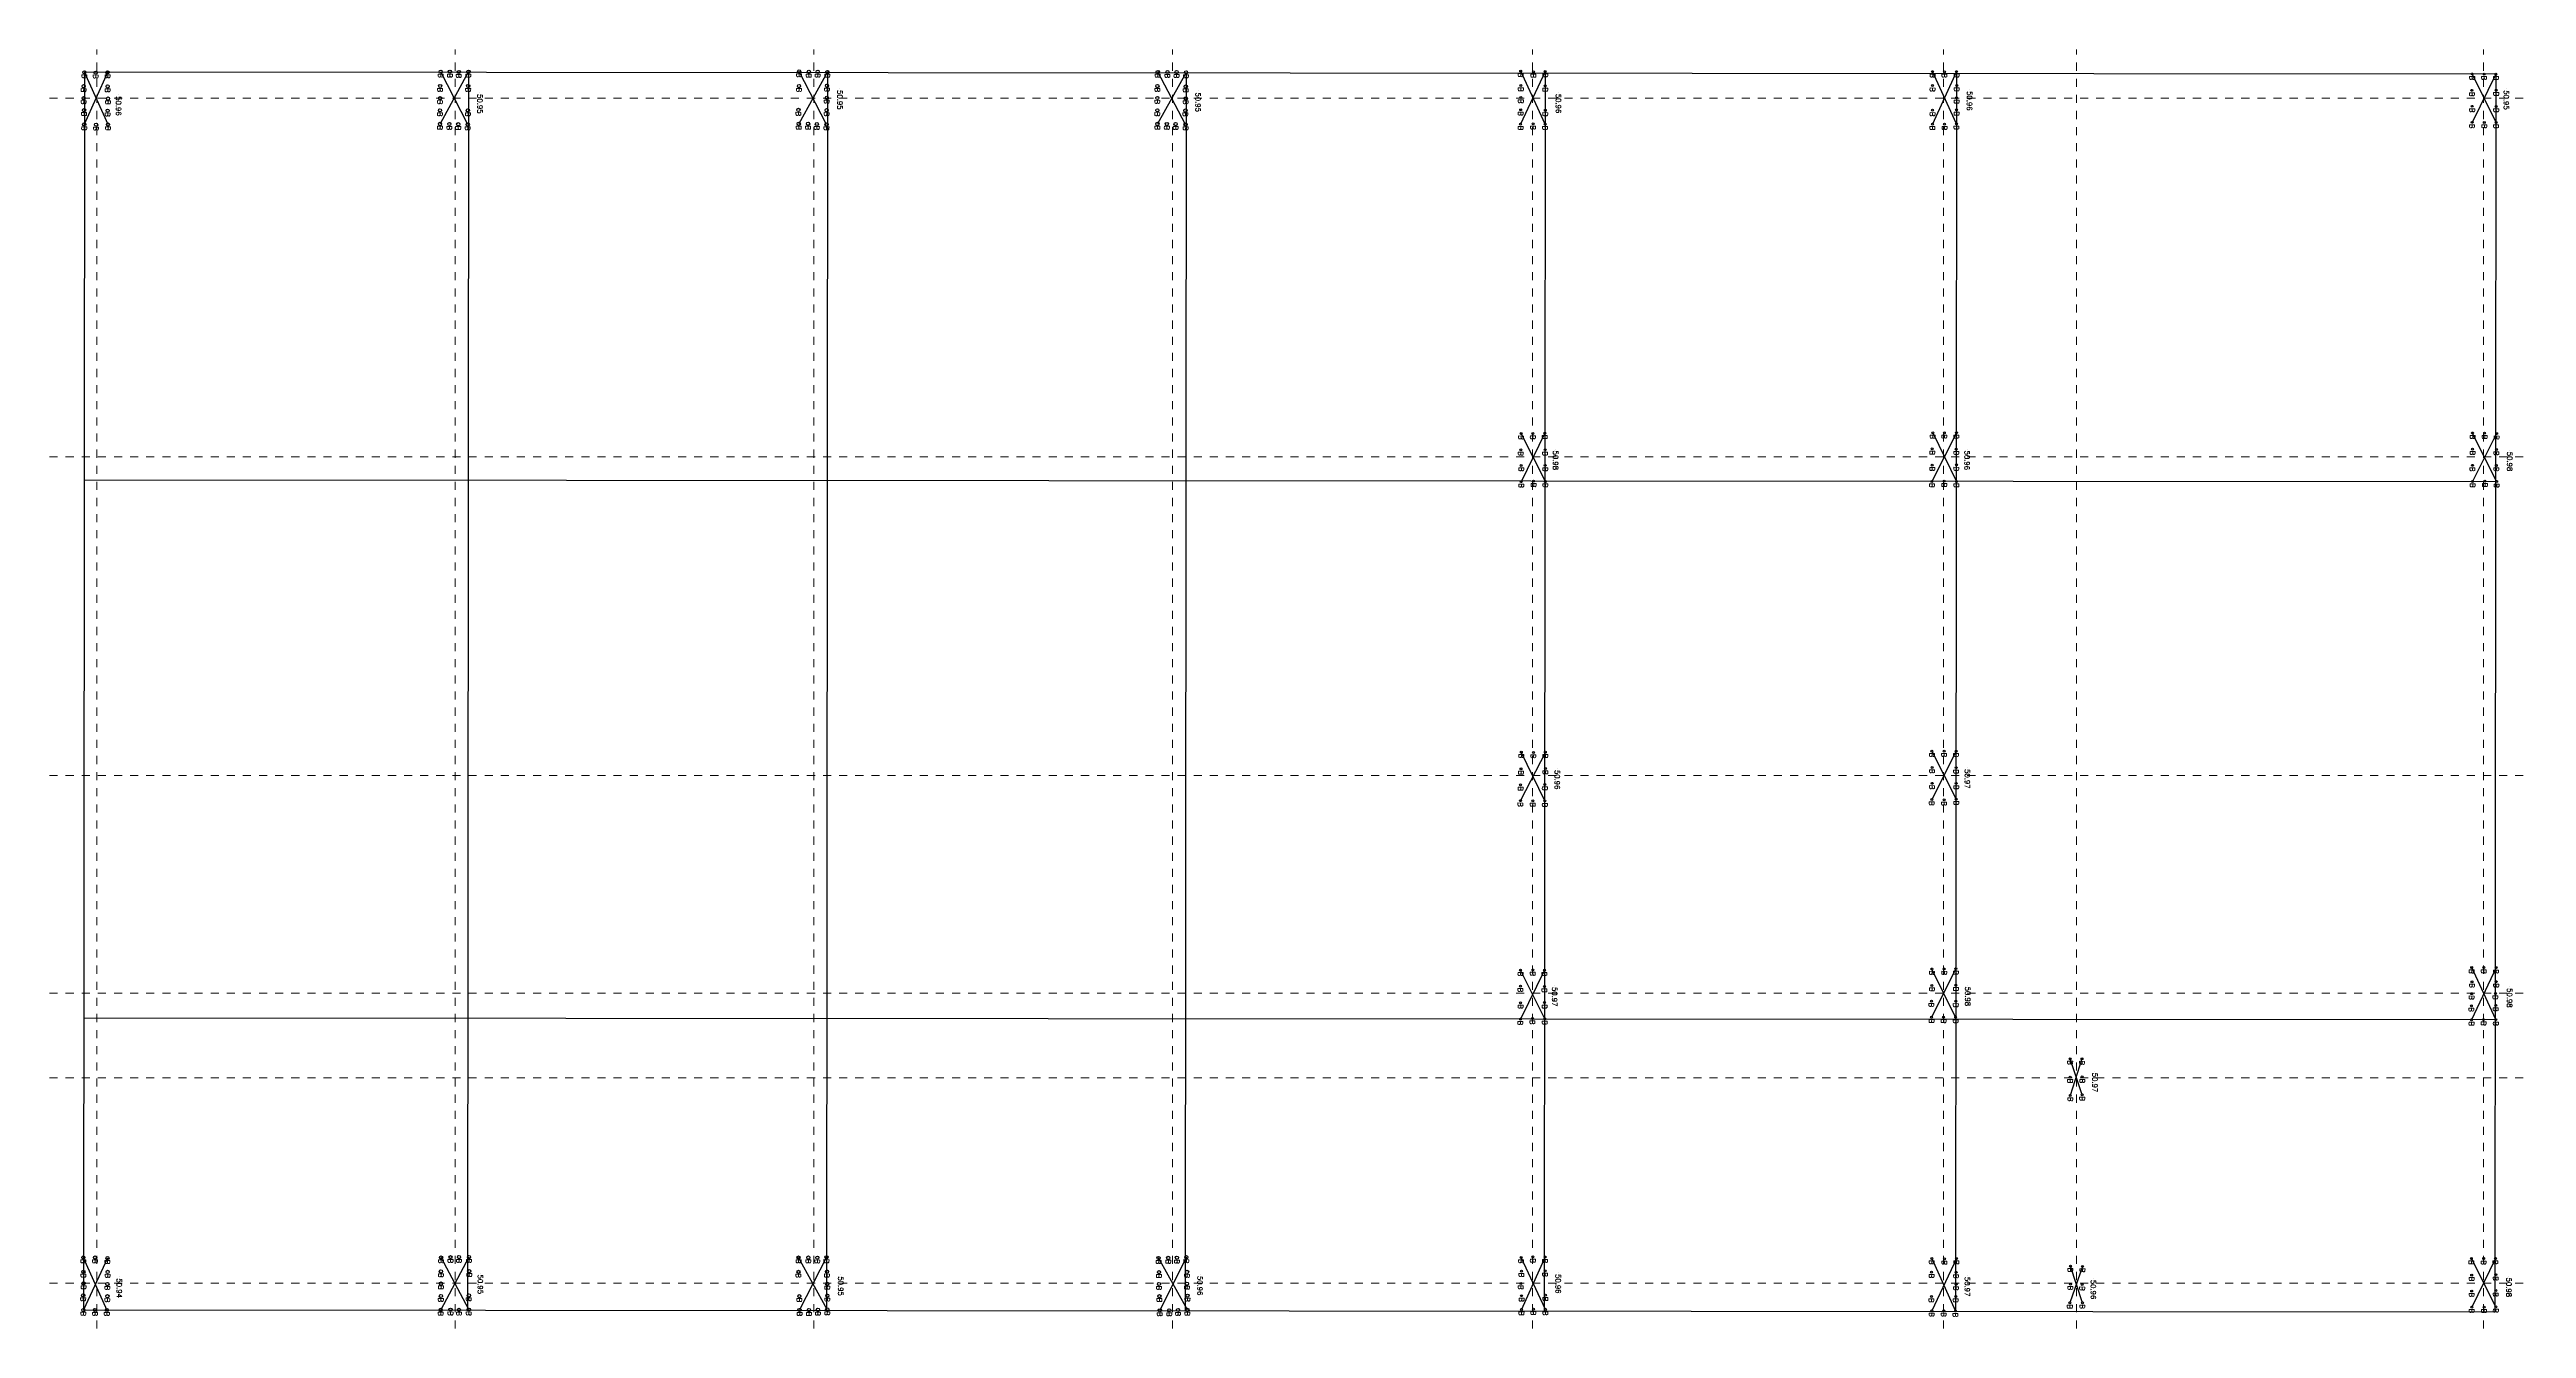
# Model space of a CAD drawing. Header units: metres. Extents: x -0.6 to 30.2, y -0.6 to 15.3.
import ezdxf

# ---------------------------------------------------------------- set-up
doc = ezdxf.new("R2010")
doc.units = ezdxf.units.M
doc.linetypes.add('XKITLINE03', pattern=[6, 3, -1, 1, -1])
for name, color, linetype in [('A', 7, 'Continuous'), ('HI', 3, 'Continuous'), ('My Draw', 6, 'Continuous'), ('V-NODE-TEXT', 11, 'Continuous')]:
    doc.layers.add(name, color=color, linetype=linetype)
doc.layers.add('S-GRID', color=1, linetype='Continuous', lineweight=0)
doc.styles.get("Standard").update_dxf_attribs({"font": 'simplex.shx'})

# ---------------------------------------------------------------- blocks, each defined once
blk = doc.blocks.new('Grid')
at = {"layer": 'S-GRID', "linetype": 'XKITLINE03', "lineweight": 0, "ltscale": 0.1}
for p, q in [((0, -56), (0, 1530.2)), ((445, -56), (445, 1530.2)), ((890, -56), (890, 1530.2)), ((1335, -56), (1335, 1530.2)), ((1782, -56), (1782, 1530.2)), ((2292, -56), (2292, 1530.2)), ((2457, -56), (2457, 1530.2)), ((2962, -56), (2962, 1530.2)), ((-58.5, 1470), (3015.4, 1470)), ((-58.5, 1025), (3015.4, 1025)), ((-58.5, 630), (3015.4, 630)), ((-58.5, 360), (3015.4, 360)), ((-58.5, 255), (3015.4, 255)), ((-58.5, 0), (3015.4, 0))]:
    blk.add_line(p, q, dxfattribs=at)

msp = doc.modelspace()

# ---------------------------------------------------------------- linework, layer by layer
at = {"color": 0, "linetype": 'ByBlock', "lineweight": -2, "transparency": 16777216}
for p, q in [((-0.162, 14.847), (-0.162, 14.847)), ((-0.153, 15.02), (-0.153, 15.02)), ((-0.012, 15.015), (-0.012, 15.015)), ((0.135, 15.019), (0.135, 15.019)), ((0.136, 14.844), (0.136, 14.844)), ((4.263, 14.85), (4.263, 14.85)), ((4.269, 15.027), (4.269, 15.027)), ((4.383, 15.028), (4.383, 15.028)), ((4.494, 15.024), (4.494, 15.024)), ((4.611, 14.85), (4.611, 14.85)), ((4.613, 15.028), (4.613, 15.028)), ((8.716, 14.849), (8.716, 14.849)), ((8.718, 15.031), (8.718, 15.031)), ((8.838, 15.026), (8.838, 15.026)), ((8.948, 15.027), (8.948, 15.027)), ((9.063, 14.853), (9.063, 14.853)), ((9.068, 15.024), (9.068, 15.024)), ((13.164, 14.849), (13.164, 14.849)), ((13.168, 15.024), (13.168, 15.024)), ((13.289, 15.023), (13.289, 15.023)), ((13.402, 15.022), (13.402, 15.022)), ((13.516, 14.843), (13.516, 14.843)), ((13.519, 15.019), (13.519, 15.019)), ((17.672, 15.033), (17.672, 15.033)), ((17.674, 14.856), (17.674, 14.856)), ((17.83, 15.025), (17.83, 15.025)), ((17.977, 15.031), (17.977, 15.031)), ((17.977, 14.851), (17.977, 14.851)), ((22.784, 15.028), (22.784, 15.028)), ((22.784, 14.855), (22.784, 14.855)), ((22.931, 15.026), (22.931, 15.026)), ((23.081, 15.028), (23.081, 15.028)), ((23.084, 14.855), (23.084, 14.855)), ((29.477, 14.796), (29.477, 14.796)), ((29.48, 14.999), (29.48, 14.999)), ((29.628, 14.998), (29.628, 14.998)), ((29.775, 14.996), (29.775, 14.996)), ((29.778, 14.798), (29.778, 14.798)), ((-0.162, 14.698), (-0.162, 14.698)), ((-0.156, 14.55), (-0.156, 14.55)), ((0.136, 14.544), (0.136, 14.544)), ((0.14, 14.694), (0.14, 14.694)), ((4.26, 14.548), (4.26, 14.548)), ((4.262, 14.698), (4.262, 14.698)), ((4.607, 14.548), (4.607, 14.548)), ((8.709, 14.553), (8.709, 14.553)), ((9.059, 14.549), (9.059, 14.549)), ((9.061, 14.704), (9.061, 14.704)), ((13.163, 14.701), (13.163, 14.701)), ((13.163, 14.548), (13.163, 14.548)), ((13.512, 14.545), (13.512, 14.545)), ((13.516, 14.696), (13.516, 14.696)), ((17.672, 14.556), (17.672, 14.556)), ((17.674, 14.708), (17.674, 14.708)), ((17.978, 14.548), (17.978, 14.548)), ((22.783, 14.549), (22.783, 14.549)), ((23.081, 14.703), (23.081, 14.703)), ((23.082, 14.553), (23.082, 14.553)), ((29.481, 14.598), (29.481, 14.598)), ((29.779, 14.597), (29.779, 14.597)), ((-0.154, 14.374), (-0.154, 14.374)), ((-0.007, 14.37), (-0.007, 14.37)), ((0.141, 14.372), (0.141, 14.372)), ((4.261, 14.38), (4.261, 14.38)), ((4.377, 14.379), (4.377, 14.379)), ((4.487, 14.376), (4.487, 14.376)), ((4.605, 14.372), (4.605, 14.372)), ((8.713, 14.381), (8.713, 14.381)), ((8.829, 14.381), (8.829, 14.381)), ((8.937, 14.378), (8.937, 14.378)), ((9.058, 14.373), (9.058, 14.373)), ((13.164, 14.38), (13.164, 14.38)), ((13.281, 14.379), (13.281, 14.379)), ((13.389, 14.377), (13.389, 14.377)), ((13.513, 14.372), (13.513, 14.372)), ((17.671, 14.377), (17.671, 14.377)), ((17.826, 14.381), (17.826, 14.381)), ((17.975, 14.377), (17.975, 14.377)), ((22.782, 14.376), (22.782, 14.376)), ((22.932, 14.377), (22.932, 14.377)), ((23.081, 14.382), (23.081, 14.382)), ((29.479, 14.399), (29.479, 14.399)), ((29.631, 14.398), (29.631, 14.398)), ((29.778, 14.398), (29.778, 14.398)), ((17.677, 10.539), (17.677, 10.539)), ((17.823, 10.541), (17.823, 10.541)), ((17.972, 10.544), (17.972, 10.544)), ((22.786, 10.548), (22.786, 10.548)), ((22.93, 10.549), (22.93, 10.549)), ((23.081, 10.55), (23.081, 10.55)), ((29.485, 10.546), (29.485, 10.546)), ((29.635, 10.543), (29.635, 10.543)), ((29.784, 10.539), (29.784, 10.539)), ((17.673, 10.338), (17.673, 10.338)), ((17.679, 10.144), (17.679, 10.144)), ((17.976, 10.339), (17.976, 10.339)), ((17.977, 10.145), (17.977, 10.145)), ((22.779, 10.148), (22.779, 10.148)), ((22.78, 10.35), (22.78, 10.35)), ((23.078, 10.347), (23.078, 10.347)), ((23.079, 10.15), (23.079, 10.15)), ((29.483, 10.145), (29.483, 10.145)), ((29.485, 10.347), (29.485, 10.347)), ((29.78, 10.144), (29.78, 10.144)), ((29.781, 10.343), (29.781, 10.343)), ((17.679, 9.942), (17.679, 9.942)), ((17.832, 9.947), (17.832, 9.947)), ((17.978, 9.945), (17.978, 9.945)), ((22.776, 9.945), (22.776, 9.945)), ((22.928, 9.948), (22.928, 9.948)), ((23.08, 9.944), (23.08, 9.944)), ((29.486, 9.945), (29.486, 9.945)), ((29.639, 9.948), (29.639, 9.948)), ((29.784, 9.943), (29.784, 9.943)), ((17.68, 6.588), (17.68, 6.588)), ((17.83, 6.584), (17.83, 6.584)), ((17.978, 6.588), (17.978, 6.588)), ((22.776, 6.6), (22.776, 6.6)), ((22.927, 6.601), (22.927, 6.601)), ((23.075, 6.601), (23.075, 6.601)), ((17.671, 6.181), (17.671, 6.181)), ((17.676, 6.38), (17.676, 6.38)), ((17.972, 6.187), (17.972, 6.187)), ((17.98, 6.385), (17.98, 6.385)), ((22.778, 6.398), (22.778, 6.398)), ((22.778, 6.201), (22.778, 6.201)), ((23.076, 6.395), (23.076, 6.395)), ((23.077, 6.201), (23.077, 6.201)), ((17.669, 5.986), (17.669, 5.986)), ((17.822, 5.983), (17.822, 5.983)), ((17.972, 5.982), (17.972, 5.982)), ((22.774, 5.999), (22.774, 5.999)), ((22.928, 5.997), (22.928, 5.997)), ((23.078, 6.006), (23.078, 6.006)), ((17.671, 3.884), (17.671, 3.884)), ((17.823, 3.886), (17.823, 3.886)), ((17.968, 3.885), (17.968, 3.885)), ((22.776, 3.898), (22.776, 3.898)), ((22.776, 3.693), (22.776, 3.693)), ((22.929, 3.898), (22.929, 3.898)), ((23.073, 3.902), (23.073, 3.902)), ((23.073, 3.698), (23.073, 3.698)), ((29.474, 3.915), (29.474, 3.915)), ((29.478, 3.74), (29.478, 3.74)), ((29.625, 3.915), (29.625, 3.915)), ((29.777, 3.915), (29.777, 3.915)), ((29.778, 3.741), (29.778, 3.741)), ((17.669, 3.686), (17.669, 3.686)), ((17.671, 3.479), (17.671, 3.479)), ((17.967, 3.681), (17.967, 3.681)), ((17.968, 3.481), (17.968, 3.481)), ((22.769, 3.5), (22.769, 3.5)), ((23.073, 3.498), (23.073, 3.498)), ((29.47, 3.442), (29.47, 3.442)), ((29.474, 3.592), (29.474, 3.592)), ((29.769, 3.594), (29.769, 3.594)), ((29.773, 3.447), (29.773, 3.447)), ((17.668, 3.276), (17.668, 3.276)), ((17.819, 3.285), (17.819, 3.285)), ((17.972, 3.281), (17.972, 3.281)), ((22.771, 3.3), (22.771, 3.3)), ((22.92, 3.299), (22.92, 3.299)), ((23.07, 3.299), (23.07, 3.299)), ((29.473, 3.267), (29.473, 3.267)), ((29.622, 3.27), (29.622, 3.27)), ((29.774, 3.27), (29.774, 3.27)), ((24.491, 2.784), (24.491, 2.784)), ((24.638, 2.783), (24.638, 2.783)), ((24.491, 2.555), (24.491, 2.555)), ((24.641, 2.559), (24.641, 2.559)), ((24.493, 2.329), (24.493, 2.329)), ((24.641, 2.338), (24.641, 2.338)), ((-0.166, 0.32), (-0.166, 0.32)), ((-0.02, 0.32), (-0.02, 0.32)), ((0.134, 0.312), (0.134, 0.312)), ((4.274, 0.32), (4.274, 0.32)), ((4.391, 0.324), (4.391, 0.324)), ((4.496, 0.325), (4.496, 0.325)), ((4.62, 0.325), (4.62, 0.325)), ((8.71, 0.32), (8.71, 0.32)), ((8.832, 0.319), (8.832, 0.319)), ((8.944, 0.318), (8.944, 0.318)), ((9.057, 0.322), (9.057, 0.322)), ((13.178, 0.314), (13.178, 0.314)), ((13.298, 0.315), (13.298, 0.315)), ((13.406, 0.318), (13.406, 0.318)), ((13.523, 0.323), (13.523, 0.323)), ((17.677, 0.321), (17.677, 0.321)), ((17.824, 0.328), (17.824, 0.328)), ((17.976, 0.326), (17.976, 0.326)), ((29.77, 0.309), (29.77, 0.309)), ((-0.164, 0.142), (-0.164, 0.142)), ((0.136, 0.141), (0.136, 0.141)), ((4.272, 0.147), (4.272, 0.147)), ((4.624, 0.15), (4.624, 0.15)), ((8.71, 0.142), (8.71, 0.142)), ((9.063, 0.145), (9.063, 0.145)), ((13.183, 0.138), (13.183, 0.138)), ((13.532, 0.141), (13.532, 0.141)), ((17.681, 0.15), (17.681, 0.15)), ((17.975, 0.155), (17.975, 0.155)), ((22.771, 0.139), (22.771, 0.139)), ((22.775, 0.307), (22.775, 0.307)), ((22.932, 0.304), (22.932, 0.304)), ((23.075, 0.136), (23.075, 0.136)), ((23.081, 0.307), (23.081, 0.307)), ((24.495, 0.211), (24.495, 0.211)), ((24.645, 0.21), (24.645, 0.21)), ((29.47, 0.306), (29.47, 0.306)), ((29.474, 0.1), (29.474, 0.1)), ((29.623, 0.306), (29.623, 0.306)), ((29.773, 0.107), (29.773, 0.107)), ((-0.167, -0.15), (-0.167, -0.15)), ((-0.163, -0.001), (-0.163, -0.001)), ((0.133, -0.01), (0.133, -0.01)), ((0.133, -0.161), (0.133, -0.161)), ((4.272, -0.004), (4.272, -0.004)), ((4.272, -0.158), (4.272, -0.158)), ((4.619, -0.151), (4.619, -0.151)), ((8.72, -0.16), (8.72, -0.16)), ((9.066, -0.007), (9.066, -0.007)), ((9.068, -0.154), (9.068, -0.154)), ((13.183, -0.009), (13.183, -0.009)), ((13.189, -0.16), (13.189, -0.16)), ((13.53, -0.006), (13.53, -0.006)), ((13.537, -0.153), (13.537, -0.153)), ((17.674, -0.003), (17.674, -0.003)), ((17.683, -0.154), (17.683, -0.154)), ((17.979, -0.148), (17.979, -0.148)), ((22.769, -0.165), (22.769, -0.165)), ((23.071, -0.164), (23.071, -0.164)), ((23.075, -0.013), (23.075, -0.013)), ((24.488, -0.243), (24.488, -0.243)), ((24.494, -0.011), (24.494, -0.011)), ((24.641, -0.016), (24.641, -0.016)), ((24.643, -0.241), (24.643, -0.241)), ((29.474, -0.096), (29.474, -0.096)), ((29.475, -0.296), (29.475, -0.296)), ((29.628, -0.296), (29.628, -0.296)), ((29.773, -0.091), (29.773, -0.091)), ((29.775, -0.291), (29.775, -0.291)), ((-0.165, -0.331), (-0.165, -0.331)), ((-0.021, -0.331), (-0.021, -0.331)), ((0.126, -0.332), (0.126, -0.332)), ((4.269, -0.33), (4.269, -0.33)), ((4.391, -0.327), (4.391, -0.327)), ((4.497, -0.329), (4.497, -0.329)), ((4.618, -0.327), (4.618, -0.327)), ((8.723, -0.331), (8.723, -0.331)), ((8.839, -0.333), (8.839, -0.333)), ((8.95, -0.328), (8.95, -0.328)), ((9.066, -0.324), (9.066, -0.324)), ((13.194, -0.335), (13.194, -0.335)), ((13.311, -0.336), (13.311, -0.336)), ((13.42, -0.331), (13.42, -0.331)), ((13.536, -0.329), (13.536, -0.329)), ((17.683, -0.326), (17.683, -0.326)), ((17.83, -0.321), (17.83, -0.321)), ((17.98, -0.325), (17.98, -0.325)), ((22.773, -0.341), (22.773, -0.341)), ((22.922, -0.34), (22.922, -0.34)), ((23.068, -0.344), (23.068, -0.344))]:
    msp.add_line(p, q, dxfattribs=at)
for centre, radius in [((-0.162, 14.847), 0.02), ((-0.153, 15.02), 0.02), ((-0.012, 15.015), 0.02), ((0.135, 15.019), 0.02), ((0.136, 14.844), 0.02), ((4.263, 14.85), 0.02), ((4.269, 15.027), 0.02), ((4.383, 15.028), 0.02), ((4.494, 15.024), 0.02), ((4.611, 14.85), 0.02), ((4.613, 15.028), 0.02), ((8.716, 14.849), 0.02), ((8.718, 15.031), 0.02), ((8.838, 15.026), 0.02), ((8.948, 15.027), 0.02), ((9.063, 14.853), 0.02), ((9.068, 15.024), 0.02), ((13.164, 14.849), 0.02), ((13.168, 15.024), 0.02), ((13.289, 15.023), 0.02), ((13.402, 15.022), 0.02), ((13.516, 14.843), 0.02), ((13.519, 15.019), 0.02), ((17.672, 15.033), 0.012), ((17.674, 14.856), 0.012), ((17.83, 15.025), 0.012), ((17.977, 15.031), 0.012), ((17.977, 14.851), 0.012), ((22.784, 15.028), 0.012), ((22.784, 14.855), 0.012), ((22.931, 15.026), 0.012), ((23.081, 15.028), 0.012), ((23.084, 14.855), 0.012), ((29.477, 14.796), 0.012), ((29.48, 14.999), 0.012), ((29.628, 14.998), 0.012), ((29.775, 14.996), 0.012), ((29.778, 14.798), 0.012), ((-0.162, 14.698), 0.02), ((-0.156, 14.55), 0.02), ((0.136, 14.544), 0.02), ((0.14, 14.694), 0.02), ((4.26, 14.548), 0.02), ((4.262, 14.698), 0.02), ((4.607, 14.548), 0.02), ((8.709, 14.553), 0.02), ((9.059, 14.549), 0.02), ((9.061, 14.704), 0.02), ((13.163, 14.701), 0.02), ((13.163, 14.548), 0.02), ((13.512, 14.545), 0.02), ((13.516, 14.696), 0.02), ((17.672, 14.556), 0.012), ((17.674, 14.708), 0.012), ((17.978, 14.548), 0.012), ((22.783, 14.549), 0.012), ((23.081, 14.703), 0.012), ((23.082, 14.553), 0.012), ((29.481, 14.598), 0.012), ((29.779, 14.597), 0.012), ((-0.154, 14.374), 0.02), ((-0.007, 14.37), 0.02), ((0.141, 14.372), 0.02), ((4.261, 14.38), 0.02), ((4.377, 14.379), 0.02), ((4.487, 14.376), 0.02), ((4.605, 14.372), 0.02), ((8.713, 14.381), 0.02), ((8.829, 14.381), 0.02), ((8.937, 14.378), 0.02), ((9.058, 14.373), 0.02), ((13.164, 14.38), 0.02), ((13.281, 14.379), 0.02), ((13.389, 14.377), 0.02), ((13.513, 14.372), 0.02), ((17.671, 14.377), 0.012), ((17.826, 14.381), 0.012), ((17.975, 14.377), 0.012), ((22.782, 14.376), 0.012), ((22.932, 14.377), 0.012), ((23.081, 14.382), 0.012), ((29.479, 14.399), 0.012), ((29.631, 14.398), 0.012), ((29.778, 14.398), 0.012), ((17.677, 10.539), 0.012), ((17.823, 10.541), 0.012), ((17.972, 10.544), 0.012), ((22.786, 10.548), 0.012), ((22.93, 10.549), 0.012), ((23.081, 10.55), 0.012), ((29.485, 10.546), 0.012), ((29.635, 10.543), 0.012), ((29.784, 10.539), 0.012), ((17.673, 10.338), 0.012), ((17.679, 10.144), 0.012), ((17.976, 10.339), 0.012), ((17.977, 10.145), 0.012), ((22.779, 10.148), 0.012), ((22.78, 10.35), 0.012), ((23.078, 10.347), 0.012), ((23.079, 10.15), 0.012), ((29.483, 10.145), 0.012), ((29.485, 10.347), 0.012), ((29.78, 10.144), 0.012), ((29.781, 10.343), 0.012), ((17.679, 9.942), 0.012), ((17.832, 9.947), 0.012), ((17.978, 9.945), 0.012), ((22.776, 9.945), 0.012), ((22.928, 9.948), 0.012), ((23.08, 9.944), 0.012), ((29.486, 9.945), 0.012), ((29.639, 9.948), 0.012), ((29.784, 9.943), 0.012), ((17.68, 6.588), 0.012), ((17.83, 6.584), 0.012), ((17.978, 6.588), 0.012), ((22.776, 6.6), 0.012), ((22.927, 6.601), 0.012), ((23.075, 6.601), 0.012), ((17.671, 6.181), 0.012), ((17.676, 6.38), 0.012), ((17.972, 6.187), 0.012), ((17.98, 6.385), 0.012), ((22.778, 6.398), 0.012), ((22.778, 6.201), 0.012), ((23.076, 6.395), 0.012), ((23.077, 6.201), 0.012), ((17.669, 5.986), 0.012), ((17.822, 5.983), 0.012), ((17.972, 5.982), 0.012), ((22.774, 5.999), 0.012), ((22.928, 5.997), 0.012), ((23.078, 6.006), 0.012), ((17.669, 3.686), 0.012), ((17.671, 3.884), 0.012), ((17.823, 3.886), 0.012), ((17.967, 3.681), 0.012), ((17.968, 3.885), 0.012), ((22.776, 3.898), 0.012), ((22.776, 3.693), 0.012), ((22.929, 3.898), 0.012), ((23.073, 3.902), 0.012), ((23.073, 3.698), 0.012), ((29.474, 3.915), 0.012), ((29.478, 3.74), 0.012), ((29.625, 3.915), 0.012), ((29.777, 3.915), 0.012), ((29.778, 3.741), 0.012), ((17.671, 3.479), 0.012), ((17.968, 3.481), 0.012), ((22.769, 3.5), 0.012), ((23.073, 3.498), 0.012), ((29.47, 3.442), 0.012), ((29.474, 3.592), 0.012), ((29.769, 3.594), 0.012), ((29.773, 3.447), 0.012), ((17.668, 3.276), 0.012), ((17.819, 3.285), 0.012), ((17.972, 3.281), 0.012), ((22.771, 3.3), 0.012), ((22.92, 3.299), 0.012), ((23.07, 3.299), 0.012), ((29.473, 3.267), 0.012), ((29.622, 3.27), 0.012), ((29.774, 3.27), 0.012), ((24.491, 2.784), 0.012), ((24.638, 2.783), 0.012), ((24.491, 2.555), 0.012), ((24.641, 2.559), 0.012), ((24.493, 2.329), 0.012), ((24.641, 2.338), 0.012), ((-0.166, 0.32), 0.02), ((-0.02, 0.32), 0.02), ((0.134, 0.312), 0.02), ((4.274, 0.32), 0.02), ((4.391, 0.324), 0.02), ((4.496, 0.325), 0.02), ((4.62, 0.325), 0.02), ((8.71, 0.32), 0.02), ((8.832, 0.319), 0.02), ((8.944, 0.318), 0.02), ((9.057, 0.322), 0.02), ((13.178, 0.314), 0.02), ((13.298, 0.315), 0.02), ((13.406, 0.318), 0.02), ((13.523, 0.323), 0.02), ((17.677, 0.321), 0.012), ((17.824, 0.328), 0.012), ((17.976, 0.326), 0.012), ((22.775, 0.307), 0.012), ((22.932, 0.304), 0.012), ((23.081, 0.307), 0.012), ((29.47, 0.306), 0.012), ((29.623, 0.306), 0.012), ((29.77, 0.309), 0.012), ((-0.164, 0.142), 0.02), ((-0.163, -0.001), 0.02), ((0.133, -0.01), 0.02), ((0.136, 0.141), 0.02), ((4.272, 0.147), 0.02), ((4.272, -0.004), 0.02), ((4.624, 0.15), 0.02), ((8.71, 0.142), 0.02), ((9.063, 0.145), 0.02), ((9.066, -0.007), 0.02), ((13.183, 0.138), 0.02), ((13.183, -0.009), 0.02), ((13.53, -0.006), 0.02), ((13.532, 0.141), 0.02), ((17.674, -0.003), 0.012), ((17.681, 0.15), 0.012), ((17.975, 0.155), 0.012), ((22.771, 0.139), 0.012), ((23.075, 0.136), 0.012), ((24.494, -0.011), 0.012), ((24.495, 0.211), 0.012), ((24.645, 0.21), 0.012), ((29.474, 0.1), 0.012), ((29.773, 0.107), 0.012), ((-0.167, -0.15), 0.02), ((0.133, -0.161), 0.02), ((4.272, -0.158), 0.02), ((4.391, -0.327), 0.02), ((4.618, -0.327), 0.02), ((4.619, -0.151), 0.02), ((8.72, -0.16), 0.02), ((9.066, -0.324), 0.02), ((9.068, -0.154), 0.02), ((13.189, -0.16), 0.02), ((13.537, -0.153), 0.02), ((17.683, -0.154), 0.012), ((17.979, -0.148), 0.012), ((22.769, -0.165), 0.012), ((23.071, -0.164), 0.012), ((23.075, -0.013), 0.012), ((24.488, -0.243), 0.012), ((24.641, -0.016), 0.012), ((24.643, -0.241), 0.012), ((29.474, -0.096), 0.012), ((29.475, -0.296), 0.012), ((29.628, -0.296), 0.012), ((29.773, -0.091), 0.012), ((29.775, -0.291), 0.012), ((-0.165, -0.331), 0.02), ((-0.021, -0.331), 0.02), ((0.126, -0.332), 0.02), ((4.269, -0.33), 0.02), ((4.497, -0.329), 0.02), ((8.723, -0.331), 0.02), ((8.839, -0.333), 0.02), ((8.95, -0.328), 0.02), ((13.194, -0.335), 0.02), ((13.311, -0.336), 0.02), ((13.42, -0.331), 0.02), ((13.536, -0.329), 0.02), ((17.683, -0.326), 0.012), ((17.83, -0.321), 0.012), ((17.98, -0.325), 0.012), ((22.773, -0.341), 0.012), ((22.922, -0.34), 0.012), ((23.068, -0.344), 0.012)]:
    msp.add_circle(centre, radius)
at = {"layer": 'A', "color": 8}
for p, q in [((-0.153, 15.02), (-0.165, -0.331)), ((29.775, 14.996), (-0.153, 15.02)), ((4.613, 15.016), (4.601, -0.335)), ((9.068, 15.012), (9.056, -0.338)), ((13.519, 15.009), (13.507, -0.342)), ((17.977, 15.005), (17.965, -0.345)), ((23.081, 15.001), (23.069, -0.349)), ((29.775, 14.996), (29.763, -0.354)), ((-0.157, 9.967), (29.771, 9.943)), ((-0.162, 3.293), (29.766, 3.27)), ((-0.165, -0.331), (29.763, -0.354))]:
    msp.add_line(p, q, dxfattribs=at)
at = {"layer": 'HI'}
for p, q in [((4.756, 14.768, 50.948), (4.756, 14.768, 50.948)), ((9.223, 14.818, 50.953), (9.223, 14.818, 50.953)), ((13.668, 14.788, 50.954), (13.668, 14.788, 50.954)), ((18.14, 14.771, 50.964), (18.14, 14.771, 50.964)), ((23.242, 14.805), (23.242, 14.805)), ((29.904, 14.816, 50.954), (29.904, 14.816, 50.954)), ((0.271, 14.742, 50.956), (0.271, 14.742, 50.956)), ((18.105, 10.346, 50.978), (18.105, 10.346, 50.978)), ((23.212, 10.347), (23.212, 10.347)), ((29.946, 10.332), (29.946, 10.332)), ((18.126, 6.385, 50.965), (18.126, 6.385, 50.965)), ((23.215, 6.396, 50.969), (23.215, 6.396, 50.969)), ((18.094, 3.693, 50.969), (18.094, 3.693, 50.969)), ((23.22, 3.698, 50.985), (23.22, 3.698, 50.985)), ((29.945, 3.679), (29.945, 3.679)), ((24.798, 2.629), (24.798, 2.629)), ((0.28, 0.079, 50.938), (0.28, 0.079, 50.938)), ((4.761, 0.127, 50.953), (4.761, 0.127, 50.953)), ((9.234, 0.105, 50.946), (9.234, 0.105, 50.946)), ((13.693, 0.11, 50.955), (13.693, 0.11, 50.955)), ((18.138, 0.133), (18.138, 0.133)), ((23.216, 0.098), (23.216, 0.098)), ((24.78, 0.062), (24.78, 0.062))]:
    msp.add_line(p, q, dxfattribs=at)
at = {"layer": 'HI', "color": 0, "linetype": 'ByBlock', "lineweight": -2, "transparency": 16777216}
msp.add_line((29.936, 0.089), (29.936, 0.089), dxfattribs=at)
at = {"layer": 'My Draw'}
for p, q in [((0.135, 15.019), (-0.154, 14.374)), ((0.141, 14.372), (-0.153, 15.02)), ((4.613, 15.028), (4.261, 14.38)), ((4.605, 14.372), (4.269, 15.027)), ((9.068, 15.024), (8.713, 14.381)), ((9.058, 14.373), (8.718, 15.031)), ((13.519, 15.019), (13.164, 14.38)), ((13.513, 14.372), (13.168, 15.024)), ((17.977, 15.031), (17.671, 14.377)), ((17.975, 14.377), (17.672, 15.033)), ((23.081, 15.028), (22.782, 14.376)), ((23.081, 14.382), (22.784, 15.028)), ((29.775, 14.996), (29.479, 14.399)), ((29.778, 14.398), (29.48, 14.999)), ((17.978, 9.945), (17.677, 10.539)), ((17.972, 10.544), (17.679, 9.942)), ((23.081, 10.55), (22.776, 9.945)), ((22.786, 10.548), (23.08, 9.944)), ((29.784, 9.943), (29.485, 10.546)), ((29.784, 10.539), (29.486, 9.945)), ((17.978, 6.588), (17.669, 5.986)), ((17.972, 5.982), (17.68, 6.588)), ((23.075, 6.601), (22.774, 5.999)), ((22.776, 6.6), (23.078, 6.006)), ((17.968, 3.885), (17.668, 3.276)), ((17.972, 3.281), (17.671, 3.884)), ((23.073, 3.902), (22.771, 3.3)), ((23.07, 3.299), (22.776, 3.898)), ((29.777, 3.915), (29.473, 3.267)), ((29.774, 3.27), (29.474, 3.915)), ((24.641, 2.338), (24.491, 2.784)), ((24.638, 2.783), (24.493, 2.329)), ((-0.166, 0.32), (0.126, -0.332)), ((0.134, 0.312), (-0.165, -0.331)), ((4.62, 0.325), (4.269, -0.33)), ((4.618, -0.327), (4.274, 0.32)), ((9.066, -0.324), (8.71, 0.32)), ((9.057, 0.322), (8.723, -0.331)), ((13.536, -0.329), (13.178, 0.314)), ((13.523, 0.323), (13.194, -0.335)), ((17.98, -0.325), (17.677, 0.321)), ((17.976, 0.326), (17.683, -0.326)), ((29.77, 0.309), (29.475, -0.296)), ((23.081, 0.307), (22.773, -0.341)), ((22.775, 0.307), (23.068, -0.344)), ((24.645, 0.21), (24.488, -0.243)), ((24.643, -0.241), (24.495, 0.211)), ((29.775, -0.291), (29.47, 0.306))]:
    msp.add_line(p, q, dxfattribs=at)

# ---------------------------------------------------------------- block references
at = {"xscale": 0.01, "yscale": 0.01, "zscale": 0.01}
msp.add_blockref('Grid', (0, 0), dxfattribs=at)

# ---------------------------------------------------------------- texts
at = {"layer": 'HI'}
for s, p in [('50.95', (9.192, 14.799, 50.953)), ('50.95', (13.637, 14.769, 50.954)), ('50.96', (23.211, 14.786)), ('50.95', (29.873, 14.797, 50.954)), ('50.96', (0.24, 14.723, 50.956)), ('50.95', (4.725, 14.749, 50.948)), ('50.96', (18.109, 14.753, 50.964)), ('50.98', (18.074, 10.328, 50.978)), ('50.96', (23.181, 10.328)), ('50.98', (29.915, 10.313)), ('50.96', (18.095, 6.367, 50.965)), ('50.97', (23.184, 6.377, 50.969)), ('50.97', (18.063, 3.675, 50.969)), ('50.98', (23.189, 3.679, 50.985)), ('50.98', (29.913, 3.66)), ('50.97', (24.767, 2.611)), ('50.94', (0.249, 0.06, 50.938)), ('50.95', (4.73, 0.108, 50.953)), ('50.95', (9.203, 0.086, 50.946)), ('50.96', (13.661, 0.091, 50.955)), ('50.96', (18.106, 0.114)), ('50.97', (23.184, 0.079)), ('50.96', (24.748, 0.043)), ('50.98', (29.905, 0.07))]:
    msp.add_text(s, height=0.0625, rotation=269.9551, dxfattribs=at).set_placement(p)
at = {"layer": 'V-NODE-TEXT'}
for p in [(-0.194, 14.828), (-0.184, 15.001), (-0.043, 14.997), (0.104, 15.001), (0.104, 14.826), (4.231, 14.831), (4.238, 15.008), (4.352, 15.009), (4.463, 15.005), (4.579, 14.831), (4.582, 15.009), (8.685, 14.83), (8.686, 15.012), (8.806, 15.007), (8.916, 15.008), (9.032, 14.834), (9.036, 15.006), (13.133, 14.831), (13.136, 15.006), (13.257, 15.005), (13.37, 15.004), (13.485, 14.825), (13.487, 15.001), (17.641, 15.014), (17.643, 14.837), (17.799, 15.007), (17.946, 15.013), (17.946, 14.833), (22.753, 15.009), (22.752, 14.836), (22.9, 15.008), (23.05, 15.01), (23.052, 14.837), (29.446, 14.777), (29.449, 14.98), (29.597, 14.98), (29.744, 14.978), (29.747, 14.78), (-0.193, 14.679), (-0.187, 14.531), (0.105, 14.526), (0.109, 14.676), (4.229, 14.529), (4.23, 14.679), (4.576, 14.529), (8.678, 14.534), (9.028, 14.53), (9.029, 14.685), (13.132, 14.683), (13.131, 14.53), (13.48, 14.527), (13.484, 14.678), (17.64, 14.537), (17.643, 14.689), (17.946, 14.53), (22.752, 14.53), (23.05, 14.685), (23.051, 14.535), (29.449, 14.579), (29.747, 14.579), (-0.186, 14.355), (-0.039, 14.352), (0.109, 14.354), (4.229, 14.361), (4.345, 14.36), (4.455, 14.357), (4.573, 14.353), (8.682, 14.362), (8.798, 14.362), (8.906, 14.359), (9.026, 14.354), (13.133, 14.362), (13.25, 14.361), (13.358, 14.359), (13.482, 14.354), (17.64, 14.358), (17.795, 14.363), (17.944, 14.359), (22.751, 14.357), (22.901, 14.359), (23.049, 14.364), (29.447, 14.38), (29.599, 14.38), (29.746, 14.38), (17.646, 10.52), (17.792, 10.523), (17.94, 10.525), (22.754, 10.529), (22.898, 10.531), (23.049, 10.531), (29.454, 10.527), (29.604, 10.525), (29.753, 10.52), (17.641, 10.319), (17.944, 10.32), (22.749, 10.331), (23.047, 10.328), (29.454, 10.328), (29.75, 10.324), (17.648, 10.126), (17.648, 9.924), (17.801, 9.929), (17.946, 10.126), (17.947, 9.926), (22.745, 9.926), (22.748, 10.129), (22.897, 9.93), (23.048, 10.131), (23.049, 9.925), (29.452, 10.126), (29.454, 9.926), (29.607, 9.93), (29.749, 10.125), (29.752, 9.924), (17.648, 6.57), (17.798, 6.566), (17.946, 6.569), (22.745, 6.582), (22.896, 6.583), (23.044, 6.582), (17.64, 6.163), (17.644, 6.362), (17.941, 6.168), (17.948, 6.366), (22.747, 6.38), (22.747, 6.183), (23.045, 6.376), (23.046, 6.182), (17.638, 5.968), (17.791, 5.965), (17.941, 5.963), (22.742, 5.981), (22.896, 5.979), (23.046, 5.987), (17.639, 3.866), (17.791, 3.868), (17.936, 3.866), (22.745, 3.88), (22.898, 3.88), (23.042, 3.883), (29.442, 3.897), (29.447, 3.722), (29.593, 3.897), (29.745, 3.896), (29.747, 3.722), (17.638, 3.668), (17.64, 3.461), (17.936, 3.662), (17.937, 3.462), (22.737, 3.482), (22.745, 3.675), (23.041, 3.479), (23.042, 3.679), (29.439, 3.424), (29.442, 3.574), (29.737, 3.575), (29.742, 3.428), (17.636, 3.258), (17.787, 3.267), (17.94, 3.262), (22.74, 3.282), (22.889, 3.281), (23.039, 3.28), (29.441, 3.249), (29.591, 3.252), (29.743, 3.251), (24.46, 2.766), (24.46, 2.537), (24.607, 2.764), (24.61, 2.54), (24.462, 2.311), (24.609, 2.319), (-0.198, 0.302), (-0.195, 0.124), (-0.052, 0.301), (0.102, 0.293), (0.105, 0.122), (4.241, 0.129), (4.243, 0.302), (4.36, 0.306), (4.465, 0.307), (4.589, 0.307), (4.592, 0.132), (8.679, 0.302), (8.678, 0.124), (8.801, 0.301), (8.913, 0.3), (9.026, 0.304), (9.031, 0.126), (13.147, 0.295), (13.151, 0.119), (13.267, 0.296), (13.375, 0.299), (13.492, 0.304), (13.5, 0.122), (17.645, 0.303), (17.65, 0.132), (17.792, 0.309), (17.944, 0.137), (17.944, 0.307), (22.74, 0.121), (22.743, 0.289), (22.9, 0.285), (23.044, 0.117), (23.049, 0.288), (24.463, 0.193), (24.613, 0.191), (29.438, 0.288), (29.443, 0.082), (29.591, 0.287), (29.738, 0.29), (29.742, 0.088), (-0.199, -0.168), (-0.194, -0.019), (0.101, -0.029), (0.101, -0.18), (4.241, -0.022), (4.24, -0.176), (4.587, -0.169), (8.689, -0.179), (9.035, -0.026), (9.037, -0.173), (13.152, -0.028), (13.158, -0.179), (13.499, -0.025), (13.506, -0.172), (17.642, -0.021), (17.652, -0.172), (17.948, -0.166), (22.738, -0.183), (23.04, -0.183), (23.043, -0.032), (24.456, -0.261), (24.462, -0.029), (24.609, -0.035), (24.611, -0.26), (29.443, -0.114), (29.742, -0.11), (-0.196, -0.349), (-0.052, -0.35), (0.095, -0.351), (4.238, -0.348), (4.36, -0.345), (4.466, -0.347), (4.587, -0.345), (8.692, -0.35), (8.808, -0.352), (8.919, -0.347), (9.035, -0.343), (13.162, -0.354), (13.279, -0.355), (13.388, -0.35), (13.504, -0.348), (17.651, -0.344), (17.798, -0.34), (17.948, -0.343), (22.741, -0.359), (22.89, -0.359), (23.036, -0.363), (29.443, -0.314), (29.596, -0.315), (29.743, -0.31)]:
    msp.add_text('B', height=0.0625, rotation=269.4956, dxfattribs=at).set_placement(p)

doc.saveas('drawing.dxf')
